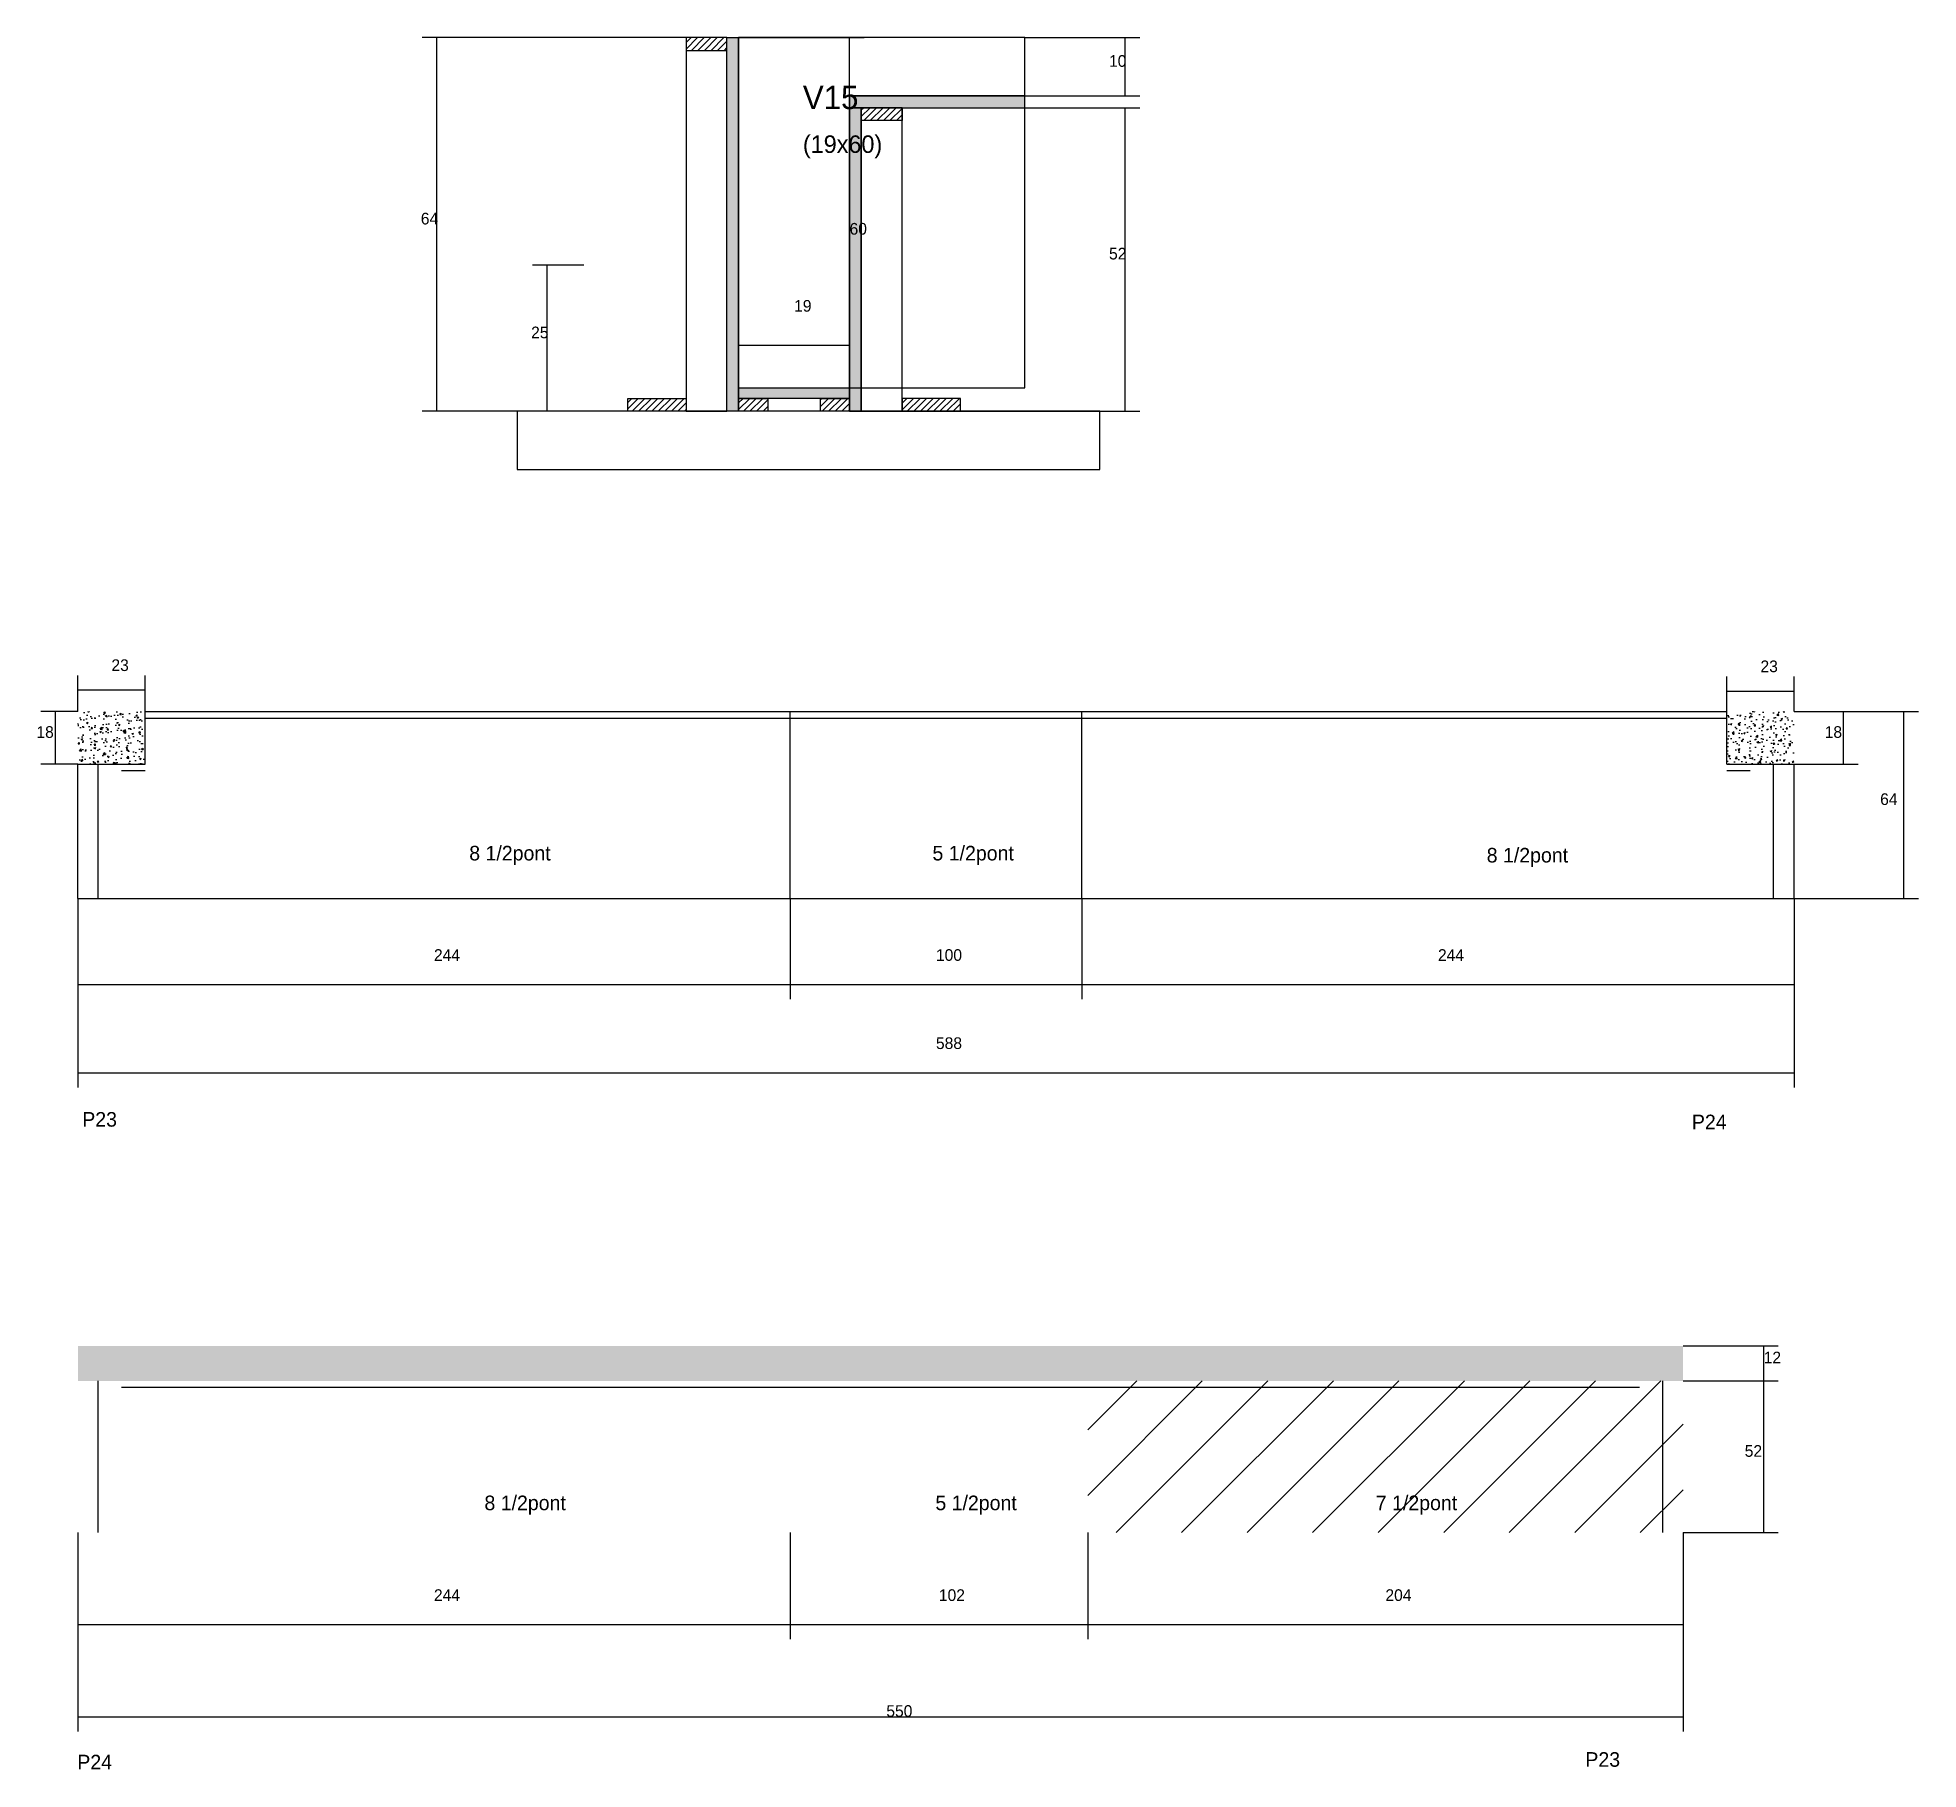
# Model space of a CAD drawing. Header units: metres. Extents: x -10353 to -6432, y 8505 to 9859.
# Drawn here: x -8442 to -7798, y 9223 to 9816 of the extents above; entities that cross this region are included whole.
import ezdxf

# ---------------------------------------------------------------- set-up
doc = ezdxf.new("R2010")
doc.units = ezdxf.units.M
for name, color, linetype in [('CONCRETO', 251, 'Continuous'), ('COTA', 4, 'Continuous'), ('Cota Seção (2x)', 4, 'Continuous'), ('Hachura', 253, 'Continuous'), ('Madeira', 126, 'Continuous'), ('NOMENCLATURA', 7, 'Continuous'), ('Painéis', 200, 'Continuous'), ('SARR_2.2x7', 40, 'Continuous'), ('Texto Seção', 7, 'Continuous')]:
    doc.layers.add(name, color=color, linetype=linetype)

msp = doc.modelspace()

# ---------------------------------------------------------------- texts
at = {"layer": 'COTA'}
for s, p in [('10', (-8075.4, 9806)), ('64', (-8311.2, 9752)), ('52', (-8075.4, 9740)), ('25', (-8273.4, 9713)), ('23', (-8417.2, 9599)), ('23', (-7852.2, 9598.6)), ('18', (-8442.9, 9576.1)), ('18', (-7830.2, 9576.1)), ('64', (-7811.2, 9553.1)), ('244', (-8306.7, 9499.7)), ('100', (-8134.7, 9499.7)), ('244', (-7962.7, 9499.7)), ('588', (-8134.7, 9469.5)), ('12', (-7851.1, 9361.8)), ('52', (-7857.6, 9329.8)), ('244', (-8306.7, 9280.4)), ('102', (-8133.7, 9280.4)), ('204', (-7980.7, 9280.4)), ('550', (-8151.7, 9240.7))]:
    msp.add_text(s, height=4, dxfattribs=at).set_placement(p)
at = {"layer": 'Cota Seção (2x)'}
for s, p in [('60', (-8164.3, 9748.5)), ('19', (-8183.3, 9722.1))]:
    msp.add_text(s, height=4, dxfattribs=at).set_placement(p)
at = {"layer": 'NOMENCLATURA'}
for s, p in [('8 1/2pont', (-8294.6, 9534.1)), ('5 1/2pont', (-8135.9, 9534.1)), ('8 1/2pont', (-7946, 9533.4)), ('P23', (-8427.2, 9442.9)), ('P24', (-7875.7, 9442)), ('8 1/2pont', (-8289.4, 9311.5)), ('5 1/2pont', (-8134.9, 9311.5)), ('7 1/2pont', (-7984, 9311.5)), ('P24', (-8428.9, 9222.7)), ('P23', (-7912.2, 9223.6))]:
    msp.add_text(s, height=5, dxfattribs=at).set_placement(p)
at = {"layer": 'Texto Seção'}
for s, height, p in [('V15', 8, (-8180.3, 9791.5)), ('(19x60)', 6, (-8180.3, 9776.5))]:
    msp.add_text(s, height=height, dxfattribs=at).set_placement(p)

# ---------------------------------------------------------------- hatches: boundary and pattern name
at = {"layer": 'COTA'}
h = msp.add_hatch(dxfattribs=at)
h.set_pattern_fill('AR-CONC', scale=0.03)
h.paths.add_polyline_path([(-8405.7, 9585.1), (-8428.7, 9585.1), (-8428.7, 9567.1), (-8405.7, 9567.1)])
h = msp.add_hatch(dxfattribs=at)
h.set_pattern_fill('AR-CONC', scale=0.03)
h.paths.add_polyline_path([(-7863.7, 9585.1), (-7863.7, 9567.1), (-7840.7, 9567.1), (-7840.7, 9585.1)])
h = msp.add_hatch(dxfattribs=at)
h.set_pattern_fill('AR-CONC', scale=0.03)
h.paths.add_polyline_path([(-8082.7, 9355.8), (-7878.7, 9355.8), (-7878.7, 9367.8), (-8428.7, 9367.8), (-8428.7, 9355.8)])
at = {"layer": 'Hachura'}
h = msp.add_hatch(dxfattribs=at)
h.set_pattern_fill('ANSI31', scale=0.5)
h.paths.add_polyline_path([(-8220.3, 9816), (-8220.3, 9811.6), (-8220.3, 9811.6), (-8206.3, 9811.6), (-8206.3, 9811.6), (-8206.3, 9816), (-8206.3, 9816), (-8220.3, 9816)])
h = msp.add_hatch(color=8, dxfattribs=at)
h.dxf.hatch_style = 1
h.paths.add_polyline_path([(-8206.3, 9816), (-8202.3, 9816), (-8202.3, 9816), (-8202.3, 9688), (-8202.3, 9688), (-8206.3, 9688), (-8206.3, 9688), (-8206.3, 9816)])
h = msp.add_hatch(color=8, dxfattribs=at)
h.dxf.hatch_style = 1
h.paths.add_polyline_path([(-8104.3, 9792), (-8104.3, 9796), (-8104.3, 9796), (-8164.3, 9796), (-8164.3, 9796), (-8164.3, 9792), (-8164.3, 9792), (-8104.3, 9792)])
h = msp.add_hatch(color=8, dxfattribs=at)
h.dxf.hatch_style = 1
h.paths.add_polyline_path([(-8160.3, 9792), (-8164.3, 9792), (-8164.3, 9792), (-8164.3, 9688), (-8164.3, 9688), (-8160.3, 9688), (-8160.3, 9688), (-8160.3, 9792)])
h = msp.add_hatch(dxfattribs=at)
h.set_pattern_fill('ANSI31', scale=0.5)
h.paths.add_polyline_path([(-8146.3, 9792), (-8146.3, 9787.6), (-8146.3, 9787.6), (-8160.3, 9787.6), (-8160.3, 9787.6), (-8160.3, 9792), (-8160.3, 9792), (-8146.3, 9792)])
h = msp.add_hatch(dxfattribs=at)
h.set_pattern_fill('ANSI31', scale=0.5)
h.paths.add_polyline_path([(-8240.3, 9688), (-8240.3, 9692.4), (-8240.3, 9692.4), (-8220.3, 9692.4), (-8220.3, 9692.4), (-8220.3, 9688), (-8220.3, 9688), (-8240.3, 9688)])
h = msp.add_hatch(color=8, dxfattribs=at)
h.dxf.hatch_style = 1
h.paths.add_polyline_path([(-8202.3, 9692.4), (-8202.3, 9696), (-8202.3, 9696), (-8164.3, 9696), (-8164.3, 9696), (-8164.3, 9692.4), (-8164.3, 9692.4), (-8202.3, 9692.4)])
h = msp.add_hatch(dxfattribs=at)
h.set_pattern_fill('ANSI31', scale=0.5)
h.paths.add_polyline_path([(-8202.3, 9688), (-8202.3, 9692.4), (-8202.3, 9692.4), (-8192.3, 9692.4), (-8192.3, 9692.4), (-8192.3, 9688), (-8192.3, 9688), (-8202.3, 9688)])
h = msp.add_hatch(dxfattribs=at)
h.set_pattern_fill('ANSI31', scale=0.5)
h.paths.add_polyline_path([(-8174.3, 9688), (-8174.3, 9692.4), (-8174.3, 9692.4), (-8164.3, 9692.4), (-8164.3, 9692.4), (-8164.3, 9688), (-8164.3, 9688), (-8174.3, 9688)])
h = msp.add_hatch(dxfattribs=at)
h.set_pattern_fill('ANSI31', scale=0.5)
h.paths.add_polyline_path([(-8126.3, 9688), (-8126.3, 9692.4), (-8126.3, 9692.4), (-8146.3, 9692.4), (-8146.3, 9692.4), (-8146.3, 9688), (-8146.3, 9688), (-8126.3, 9688)])
h = msp.add_hatch(dxfattribs=at)
h.set_pattern_fill('ANSI31', scale=5)
h.paths.add_polyline_path([(-8082.7, 9355.8), (-8082.7, 9303.8), (-7878.7, 9303.8), (-7878.7, 9355.8)])

# ---------------------------------------------------------------- linework, layer by layer
at = {"layer": 'CONCRETO'}
for points in [[(-8104.3, 9796), (-8104.3, 9816), (-8202.3, 9816), (-8202.3, 9816), (-8202.3, 9816), (-8202.3, 9696), (-8164.3, 9696), (-8164.3, 9786), (-8164.3, 9796)], [(-8202.3, 9696), (-8104.3, 9696), (-8104.3, 9816), (-8202.3, 9816)]]:
    msp.add_lwpolyline(points, close=True, dxfattribs=at)
at = {"layer": 'COTA'}
for p, q in [((-8220.3, 9816), (-8310.7, 9816)), ((-8305.7, 9688), (-8305.7, 9816)), ((-8104.3, 9816), (-8064.9, 9816)), ((-8069.9, 9796), (-8069.9, 9816)), ((-8104.3, 9796), (-8064.9, 9796)), ((-8146.3, 9792), (-8064.9, 9792)), ((-8069.9, 9688), (-8069.9, 9792)), ((-8255.3, 9738), (-8272.9, 9738)), ((-8267.9, 9688), (-8267.9, 9738)), ((-8240.3, 9688), (-8310.7, 9688)), ((-8248.4, 9688), (-8272.9, 9688)), ((-8126.3, 9688), (-8064.9, 9688)), ((-8428.7, 9585.1), (-8428.7, 9597.5)), ((-8405.7, 9585.1), (-8405.7, 9597.5)), ((-7863.7, 9585.1), (-7863.7, 9597.1)), ((-7840.7, 9585.1), (-7840.7, 9597.1)), ((-8428.7, 9592.5), (-8405.7, 9592.5)), ((-7863.7, 9592.1), (-7840.7, 9592.1)), ((-8428.7, 9585.1), (-8441.4, 9585.1)), ((-8436.4, 9567.1), (-8436.4, 9585.1)), ((-7840.7, 9585.1), (-7798.1, 9585.1)), ((-7840.7, 9585.1), (-7818.7, 9585.1)), ((-7823.7, 9567.1), (-7823.7, 9585.1)), ((-7803.1, 9521.1), (-7803.1, 9585.1)), ((-8428.7, 9567.1), (-8441.4, 9567.1)), ((-7840.7, 9567.1), (-7818.7, 9567.1)), ((-8428.7, 9521.1), (-8428.7, 9486.6)), ((-8428.7, 9521.1), (-8428.7, 9456.3)), ((-8184.7, 9521.1), (-8184.7, 9486.6)), ((-8184.7, 9521.1), (-8184.7, 9486.6)), ((-8084.7, 9521.1), (-8084.7, 9486.6)), ((-8084.7, 9521.1), (-8084.7, 9486.6)), ((-7840.7, 9521.1), (-7840.7, 9486.6)), ((-7840.7, 9521.1), (-7798.1, 9521.1)), ((-7840.7, 9521.1), (-7840.7, 9456.3)), ((-8428.7, 9491.6), (-8184.7, 9491.6)), ((-8184.7, 9491.6), (-8084.7, 9491.6)), ((-8084.7, 9491.6), (-7840.7, 9491.6)), ((-8428.7, 9461.3), (-7840.7, 9461.3)), ((-7878.7, 9367.8), (-7846.1, 9367.8)), ((-7851.1, 9355.8), (-7851.1, 9367.8)), ((-7878.7, 9355.8), (-7846.1, 9355.8)), ((-7878.7, 9355.8), (-7846.1, 9355.8)), ((-7851.1, 9303.8), (-7851.1, 9355.8)), ((-8428.7, 9303.8), (-8428.7, 9235.7)), ((-8428.7, 9303.8), (-8428.7, 9267.3)), ((-8184.7, 9303.8), (-8184.7, 9267.3)), ((-8184.7, 9303.8), (-8184.7, 9267.3)), ((-8082.7, 9303.8), (-8082.7, 9267.3)), ((-8082.7, 9303.8), (-8082.7, 9267.3)), ((-7878.7, 9303.8), (-7878.7, 9267.3)), ((-7878.7, 9303.8), (-7878.7, 9235.7)), ((-7878.7, 9303.8), (-7846.1, 9303.8)), ((-8428.7, 9272.3), (-8184.7, 9272.3)), ((-8184.7, 9272.3), (-8082.7, 9272.3)), ((-8082.7, 9272.3), (-7878.7, 9272.3)), ((-8428.7, 9240.7), (-7878.7, 9240.7))]:
    msp.add_line(p, q, dxfattribs=at)
at = {"layer": 'Cota Seção (2x)'}
for p, q in [((-8202.3, 9816), (-8159.3, 9816)), ((-8164.3, 9696), (-8164.3, 9816)), ((-8202.3, 9696), (-8202.3, 9715.6)), ((-8164.3, 9696), (-8164.3, 9715.6)), ((-8202.3, 9710.6), (-8164.3, 9710.6)), ((-8202.3, 9696), (-8159.3, 9696))]:
    msp.add_line(p, q, dxfattribs=at)
at = {"layer": 'Madeira'}
for points in [[(-8220.3, 9816), (-8220.3, 9811.6), (-8206.3, 9811.6), (-8206.3, 9816)], [(-8220.3, 9688), (-8206.3, 9688), (-8206.3, 9816), (-8220.3, 9816)], [(-8146.3, 9792), (-8146.3, 9787.6), (-8160.3, 9787.6), (-8160.3, 9792)], [(-8146.3, 9792), (-8160.3, 9792), (-8160.3, 9688), (-8146.3, 9688)], [(-8240.3, 9688), (-8240.3, 9692.4), (-8220.3, 9692.4), (-8220.3, 9688)], [(-8202.3, 9688), (-8202.3, 9692.4), (-8192.3, 9692.4), (-8192.3, 9688)], [(-8174.3, 9688), (-8174.3, 9692.4), (-8164.3, 9692.4), (-8164.3, 9688)], [(-8126.3, 9688), (-8126.3, 9692.4), (-8146.3, 9692.4), (-8146.3, 9688)], [(-8278.2, 9668), (-8078.6, 9668), (-8078.6, 9688), (-8278.2, 9688)]]:
    msp.add_lwpolyline(points, close=True, dxfattribs=at)
at = {"layer": 'Painéis'}
for p, q in [((-8202.3, 9688), (-8202.3, 9816)), ((-8164.3, 9796), (-8104.3, 9796)), ((-8164.3, 9792), (-8164.3, 9796)), ((-8104.3, 9792), (-8104.3, 9796)), ((-8164.3, 9688), (-8164.3, 9792)), ((-8202.3, 9696), (-8164.3, 9696)), ((-8202.3, 9692.4), (-8202.3, 9696)), ((-8164.3, 9692.4), (-8164.3, 9696)), ((-8405.7, 9585.1), (-7863.7, 9585.1)), ((-8405.7, 9567.1), (-8405.7, 9585.1)), ((-8184.7, 9521.1), (-8184.7, 9585.1)), ((-8084.7, 9521.1), (-8084.7, 9585.1)), ((-7863.7, 9567.1), (-7863.7, 9585.1)), ((-8428.7, 9567.1), (-8405.7, 9567.1)), ((-8428.7, 9521.1), (-8428.7, 9567.1)), ((-7863.7, 9567.1), (-7840.7, 9567.1)), ((-7840.7, 9521.1), (-7840.7, 9567.1)), ((-8428.7, 9521.1), (-7840.7, 9521.1))]:
    msp.add_line(p, q, dxfattribs=at)
for points in [[(-8206.3, 9816), (-8202.3, 9816), (-8202.3, 9688), (-8206.3, 9688)], [(-8104.3, 9792), (-8104.3, 9796), (-8164.3, 9796), (-8164.3, 9792)], [(-8160.3, 9792), (-8164.3, 9792), (-8164.3, 9688), (-8160.3, 9688)], [(-8202.3, 9692.4), (-8202.3, 9696), (-8164.3, 9696), (-8164.3, 9692.4)]]:
    msp.add_lwpolyline(points, close=True, dxfattribs=at)
at = {"layer": 'SARR_2.2x7'}
for p, q in [((-8405.7, 9582.9), (-8184.7, 9582.9)), ((-8184.7, 9582.9), (-8084.7, 9582.9)), ((-8084.7, 9582.9), (-7863.7, 9582.9)), ((-8421.7, 9521.1), (-8421.7, 9567.1)), ((-8413.7, 9564.9), (-8405.7, 9564.9)), ((-7863.7, 9564.9), (-7855.7, 9564.9)), ((-7847.7, 9521.1), (-7847.7, 9567.1)), ((-8421.7, 9303.8), (-8421.7, 9355.8)), ((-8413.7, 9353.6), (-8184.7, 9353.6)), ((-8184.7, 9353.6), (-8082.7, 9353.6)), ((-8082.7, 9353.6), (-7893.7, 9353.6)), ((-7885.7, 9303.8), (-7885.7, 9355.8))]:
    msp.add_line(p, q, dxfattribs=at)

msp.set_redraw_order([(e.dxf.handle, doc.entitydb.next_handle()) for e in msp.query("TEXT MTEXT ATTDEF DIMENSION ARC_DIMENSION")])  # texts and dimensions are drawn at this point

doc.saveas('drawing.dxf')
